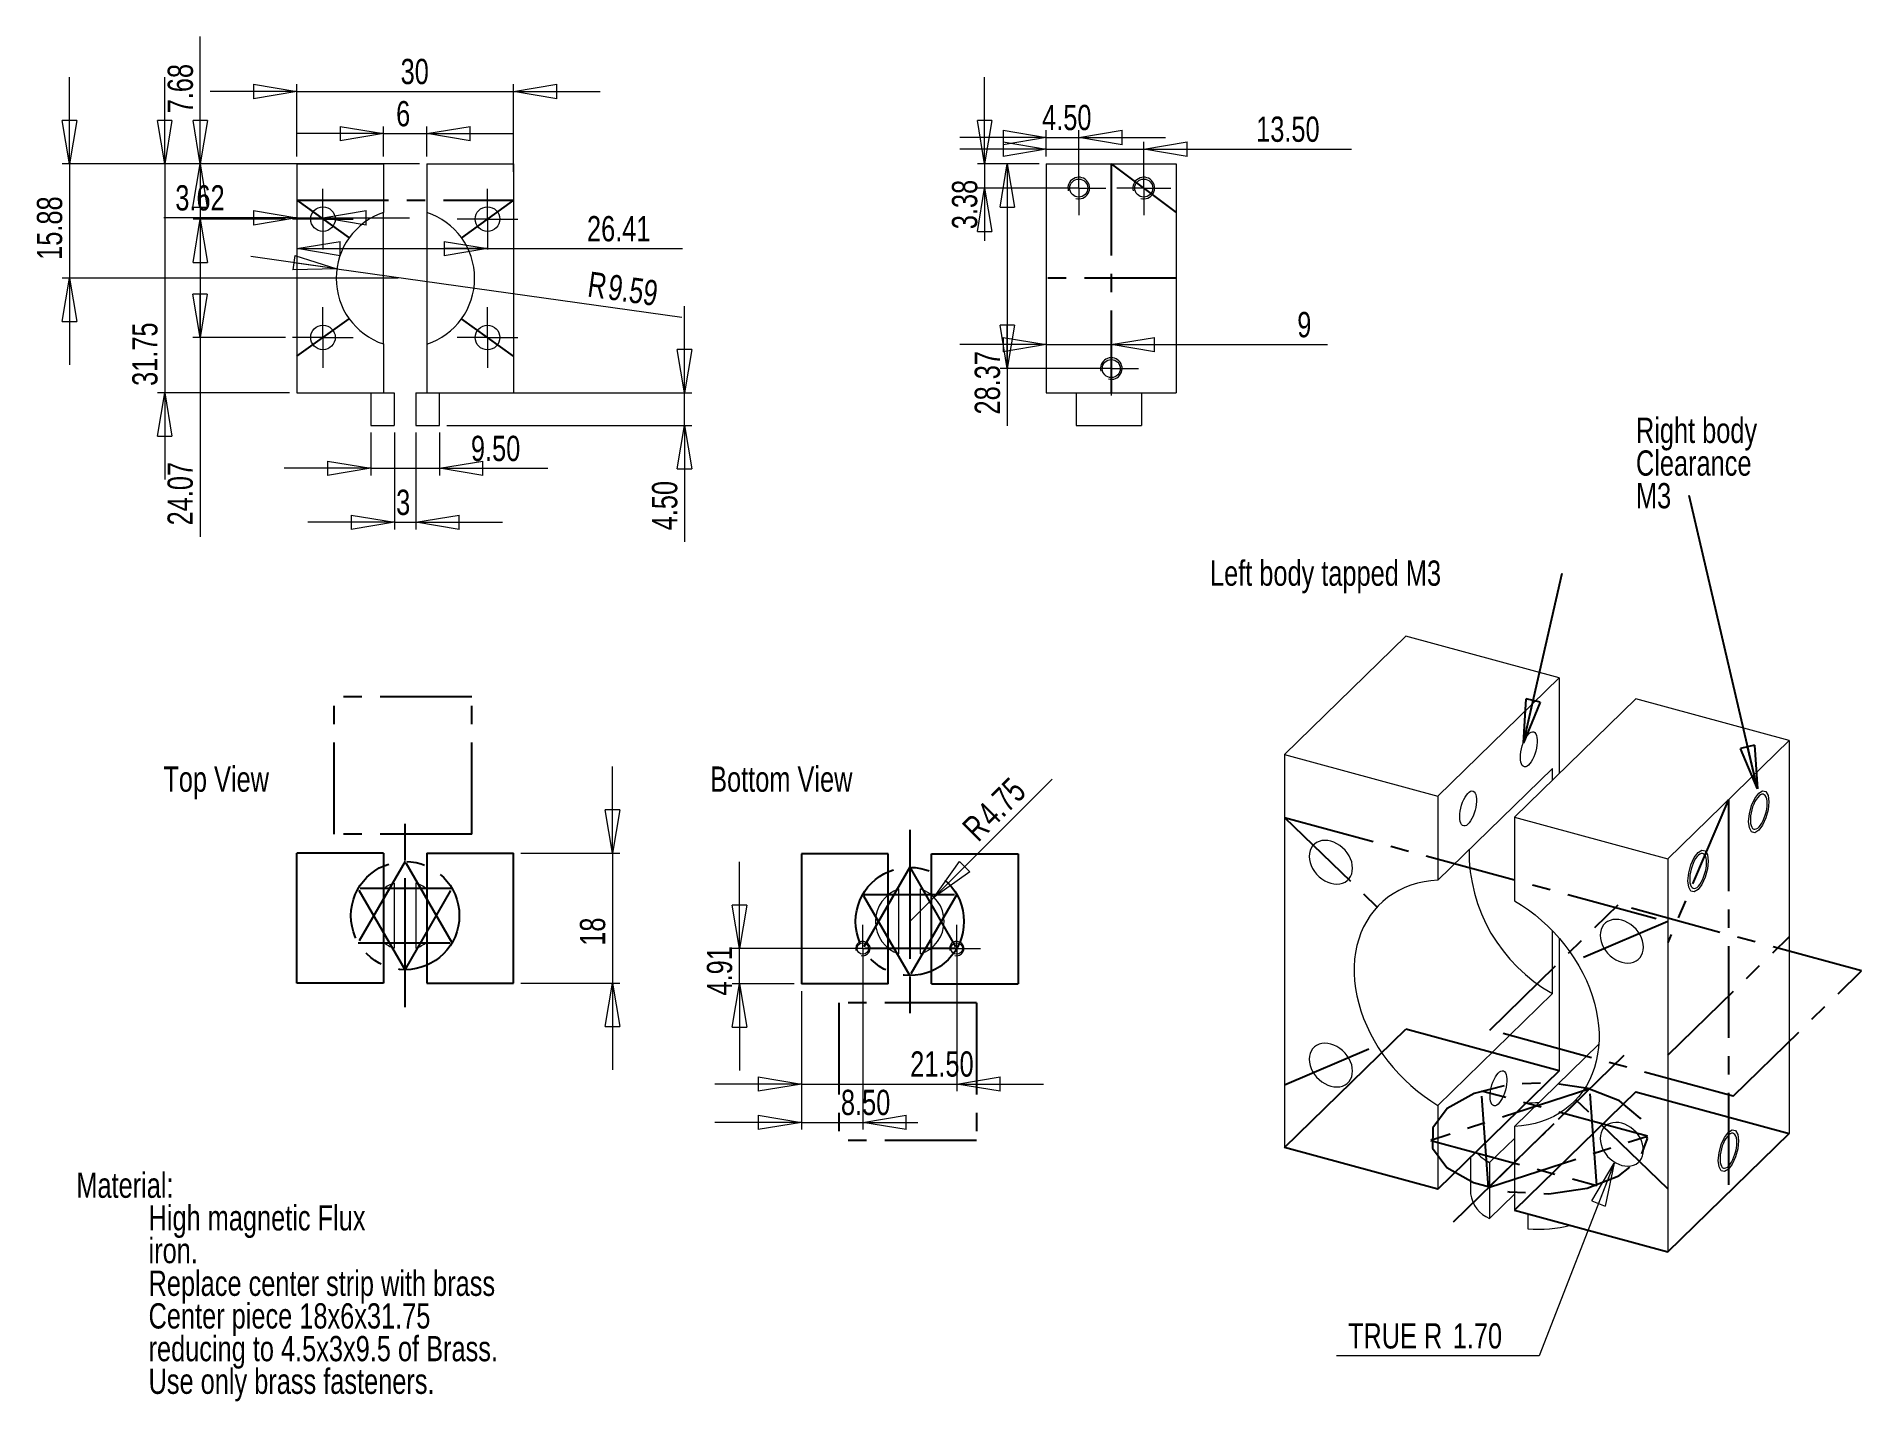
# Model space of a CAD drawing. Header units: millimetres. Extents: x 12 to 265, y 19 to 208.
import ezdxf

# ---------------------------------------------------------------- set-up
doc = ezdxf.new("R2010")
doc.units = ezdxf.units.MM
doc.linetypes.add('CENTERX2', pattern=[20.32, 12.7, -2.54, 2.54, -2.54])
doc.styles.add('SLDTEXTSTYLE0', font='TXT', dxfattribs={"width": 0.75})
doc.dimstyles.new('SLDDIMSTYLE0', dxfattribs={"dimtxt": 3.5, "dimasz": 6, "dimexe": 0, "dimexo": 0.0625, "dimgap": 0.875, "dimtad": 1, "dimtoh": 1, "dimrnd": 1e-09, "dimzin": 12, "dimdsep": 46, "dimtxsty": 'SLDTEXTSTYLE0', "dimblk1": 'CLOSED', "dimblk2": 'CLOSED', "dimsah": 1, "dimcen": 0.09, "dimadec": 0, "dimazin": 0, "dimtfac": 1, "dimtofl": 0, "dimtmove": 1, "dimatfit": 3, "dimldrblk": 'CLOSED', "dimfxl": 0, "dimtolj": 1, "dimtzin": 12, "dimarcsym": 0})
doc.dimstyles.new('SLDDIMSTYLE1', dxfattribs={"dimtxt": 3.5, "dimasz": 6, "dimexe": 0, "dimexo": 0.0625, "dimgap": 0.875, "dimtad": 1, "dimtoh": 1, "dimrnd": 1e-09, "dimzin": 12, "dimdsep": 46, "dimtxsty": 'SLDTEXTSTYLE0', "dimblk1": 'CLOSED', "dimblk2": 'CLOSED', "dimsah": 1, "dimcen": 0.09, "dimadec": 0, "dimazin": 0, "dimtfac": 1, "dimtofl": 0, "dimtmove": 0, "dimatfit": 3, "dimldrblk": 'CLOSED', "dimfxl": 0, "dimtolj": 1, "dimtzin": 12, "dimarcsym": 0})
doc.dimstyles.new('SLDDIMSTYLE2', dxfattribs={"dimtxt": 3.5, "dimasz": 6, "dimexe": 0, "dimexo": 0.0625, "dimgap": 0.875, "dimtad": 1, "dimtoh": 1, "dimrnd": 1e-09, "dimzin": 4, "dimdsep": 46, "dimtxsty": 'SLDTEXTSTYLE0', "dimblk1": 'CLOSED', "dimblk2": 'CLOSED', "dimsah": 1, "dimcen": 0.09, "dimadec": 0, "dimazin": 0, "dimtfac": 1, "dimtofl": 0, "dimtmove": 0, "dimatfit": 3, "dimldrblk": 'CLOSED', "dimfxl": 0, "dimtolj": 1, "dimtzin": 12, "dimarcsym": 0})
doc.dimstyles.new('SLDDIMSTYLE3', dxfattribs={"dimtxt": 3.5, "dimasz": 6, "dimexe": 0, "dimexo": 0.0625, "dimgap": 0.875, "dimtad": 1, "dimtoh": 1, "dimrnd": 1e-09, "dimzin": 12, "dimdsep": 46, "dimtxsty": 'SLDTEXTSTYLE0', "dimblk1": 'CLOSED', "dimblk2": 'CLOSED', "dimsah": 1, "dimcen": 0.09, "dimadec": 0, "dimazin": 0, "dimtfac": 1, "dimtofl": 0, "dimtmove": 0, "dimatfit": 3, "dimldrblk": 'CLOSED', "dimfxl": 0, "dimtolj": 1, "dimtzin": 12, "dimarcsym": 0})
doc.dimstyles.new('SLDDIMSTYLE4', dxfattribs={"dimtxt": 3.5, "dimasz": 6, "dimexe": 0, "dimexo": 0.0625, "dimgap": 0.875, "dimtad": 0, "dimtih": 1, "dimtoh": 1, "dimlfac": 0.5, "dimrnd": 1e-09, "dimzin": 4, "dimdsep": 46, "dimtxsty": 'SLDTEXTSTYLE0', "dimblk1": 'CLOSED', "dimblk2": 'CLOSED', "dimsah": 1, "dimcen": 0.09, "dimadec": 0, "dimazin": 0, "dimtfac": 1, "dimtofl": 0, "dimtmove": 0, "dimatfit": 3, "dimldrblk": 'CLOSED', "dimfxl": 0, "dimtolj": 1, "dimtzin": 12, "dimarcsym": 0})
doc.dimstyles.new('SLDDIMSTYLE5', dxfattribs={"dimtxt": 6, "dimasz": 6, "dimexe": 0, "dimexo": 0.0625, "dimgap": 1.5, "dimtad": 0, "dimtih": 1, "dimtoh": 1, "dimdec": 0, "dimrnd": 1e-09, "dimzin": 0, "dimdsep": 46, "dimtxsty": 'Standard', "dimblk1": 'CLOSED', "dimblk2": 'CLOSED', "dimsah": 1, "dimcen": 0.09, "dimadec": 0, "dimazin": 0, "dimtfac": 1, "dimtdec": 0, "dimtofl": 0, "dimtmove": 0, "dimatfit": 3, "dimldrblk": 'CLOSED', "dimfxl": 0, "dimtolj": 1, "dimtzin": 0, "dimarcsym": 0})
doc.dimstyles.new('SLDDIMSTYLE6', dxfattribs={"dimtxt": 3.5, "dimasz": 6, "dimexe": 0, "dimexo": 0.0625, "dimgap": 0.875, "dimtad": 1, "dimtoh": 1, "dimrnd": 1e-09, "dimzin": 12, "dimdsep": 46, "dimtxsty": 'SLDTEXTSTYLE0', "dimblk1": 'CLOSED', "dimblk2": 'CLOSED', "dimsah": 1, "dimcen": 0.09, "dimadec": 0, "dimazin": 0, "dimtfac": 1, "dimtofl": 0, "dimtmove": 0, "dimatfit": 3, "dimldrblk": 'CLOSED', "dimfxl": 0, "dimtolj": 1, "dimtzin": 12, "dimarcsym": 0})

msp = doc.modelspace()

# ---------------------------------------------------------------- texts
at = {"color": 7, "linetype": 'Continuous', "lineweight": 0, "char_height": 3.5, "attachment_point": 1, "style": 'SLDTEXTSTYLE0'}
for s, insert in [('Top View', (29.38, 107.36)), ('Bottom View', (105.105, 107.36))]:
    msp.add_mtext(s, dxfattribs=dict(at, insert=insert))

# ---------------------------------------------------------------- blocks, each defined once
blk = doc.blocks.new('SW_NOTE_0')
at = {"color": 0, "linetype": 'Continuous', "lineweight": 0, "char_height": 3.5, "attachment_point": 1, "style": 'SLDTEXTSTYLE0'}
for s, insert in [('Material:', (0, 4.51)), ('High magnetic Flux', (10, -0.01)), ('iron.', (10, -4.54)), ('Replace center strip with brass', (10, -9.07)), ('Center piece 18x6x31.75', (10, -13.59)), ('reducing to 4.5x3x9.5 of Brass.', (10, -18.12)), ('Use only brass fasteners.', (10, -22.64))]:
    blk.add_mtext(s, dxfattribs=dict(at, insert=insert))
blk = doc.blocks.new('_CLOSED')
at = {"color": 0, "linetype": 'ByBlock', "lineweight": -2}
for p, q in [((-1, 0.166667), (0, 0)), ((-1, 0.166667), (-1, -0.166667)), ((0, 0), (-1, -0.166667)), ((0, 0), (-1, 0))]:
    blk.add_line(p, q, dxfattribs=at)
blk = doc.blocks.new('*D3')
at = {"color": 7, "linetype": 'Continuous', "lineweight": 0}
for q in [(41.52, 177.97), (101.2, 169.59)]:
    blk.add_line((53.4, 176.3), q, dxfattribs=at)
at = {"color": 7, "linetype": 'Continuous', "lineweight": 0, "xscale": 6, "yscale": 6, "rotation": 352.0123525034796}
blk.add_blockref('_CLOSED', (53.4, 176.3, -0.24), dxfattribs=at)
at = {"color": 7, "linetype": 'Continuous', "lineweight": 0, "char_height": 3.5, "attachment_point": 1, "rotation": 352.0253, "style": 'SLDTEXTSTYLE0'}
for s, insert in [('R', (88.48, 175.93)), ('9.59', (91.29, 175.54))]:
    blk.add_mtext(s, dxfattribs=dict(at, insert=insert))
blk = doc.blocks.new('*D4')
at = {"color": 7, "linetype": 'Continuous', "lineweight": 0}
for p, q in [((29.58, 190.84), (29.58, 202.84)), ((46.87, 190.84), (28.58, 190.84)), ((29.58, 190.84), (29.58, 159.09)), ((46.87, 159.09), (28.58, 159.09)), ((29.58, 159.09), (29.58, 147.09))]:
    blk.add_line(p, q, dxfattribs=at)
at = {"color": 7, "linetype": 'Continuous', "lineweight": 0, "xscale": 6, "yscale": 6}
for p, rotation in [((29.58, 190.84, -0.24), 270.0000000000004), ((29.58, 159.09, -0.24), 90.0000000000004)]:
    blk.add_blockref('_CLOSED', p, dxfattribs=dict(at, rotation=rotation))
at = {"color": 7, "linetype": 'Continuous', "lineweight": 0, "insert": (25.07, 160.07), "char_height": 3.5, "attachment_point": 1, "rotation": 90, "style": 'SLDTEXTSTYLE0'}
blk.add_mtext('31.75', dxfattribs=at)
blk = doc.blocks.new('*D5')
at = {"color": 7, "linetype": 'Continuous', "lineweight": 0}
for p, q in [((47.87, 200.84), (35.87, 200.84)), ((47.87, 191.84), (47.87, 201.84)), ((47.87, 200.84), (77.87, 200.84)), ((77.87, 189.72), (77.87, 201.84)), ((77.87, 200.84), (89.86, 200.84))]:
    blk.add_line(p, q, dxfattribs=at)
at = {"color": 7, "linetype": 'Continuous', "lineweight": 0, "xscale": 6, "yscale": 6}
for p, rotation in [((47.87, 200.84, -0.24), 360.0000000000004), ((77.87, 200.84, -0.24), 180.0000000000004)]:
    blk.add_blockref('_CLOSED', p, dxfattribs=dict(at, rotation=rotation))
at = {"color": 7, "linetype": 'Continuous', "lineweight": 0, "insert": (62.24, 205.36), "char_height": 3.5, "attachment_point": 1, "style": 'SLDTEXTSTYLE0'}
blk.add_mtext('30', dxfattribs=at)
blk = doc.blocks.new('*D6')
at = {"color": 7, "linetype": 'Continuous', "lineweight": 0}
for p, q in [((59.87, 195.01), (47.87, 195.01)), ((59.87, 191.84), (59.87, 196.01)), ((59.87, 195.01), (65.87, 195.01)), ((65.87, 191.84), (65.87, 196.01)), ((65.87, 195.01), (77.87, 195.01))]:
    blk.add_line(p, q, dxfattribs=at)
at = {"color": 7, "linetype": 'Continuous', "lineweight": 0, "xscale": 6, "yscale": 6}
for p, rotation in [((59.87, 195.01, -0.24), 360.0000000000004), ((65.87, 195.01, -0.24), 180.0000000000004)]:
    blk.add_blockref('_CLOSED', p, dxfattribs=dict(at, rotation=rotation))
at = {"color": 7, "linetype": 'Continuous', "lineweight": 0, "insert": (61.62, 199.52), "char_height": 3.5, "attachment_point": 1, "style": 'SLDTEXTSTYLE0'}
blk.add_mtext('6', dxfattribs=at)
blk = doc.blocks.new('*D7')
at = {"color": 7, "linetype": 'Continuous', "lineweight": 0}
for p, q in [((61.37, 153.59), (61.37, 140.18)), ((64.37, 153.59), (64.37, 140.18)), ((61.37, 141.18), (49.37, 141.18)), ((61.37, 141.18), (64.37, 141.18)), ((64.37, 141.18), (76.37, 141.18))]:
    blk.add_line(p, q, dxfattribs=at)
at = {"color": 7, "linetype": 'Continuous', "lineweight": 0, "xscale": 6, "yscale": 6}
for p, rotation in [((61.37, 141.18, -0.24), 360.0000000000004), ((64.37, 141.18, -0.24), 180.0000000000004)]:
    blk.add_blockref('_CLOSED', p, dxfattribs=dict(at, rotation=rotation))
at = {"color": 7, "linetype": 'Continuous', "lineweight": 0, "insert": (61.62, 145.69), "char_height": 3.5, "attachment_point": 1, "style": 'SLDTEXTSTYLE0'}
blk.add_mtext('3', dxfattribs=at)
blk = doc.blocks.new('*D8')
at = {"color": 7, "linetype": 'Continuous', "lineweight": 0}
for p, q in [((58.12, 153.59), (58.12, 147.65)), ((67.62, 153.59), (67.62, 147.65)), ((58.12, 148.65), (46.12, 148.65)), ((58.12, 148.65), (67.62, 148.65)), ((67.62, 148.65), (82.62, 148.65))]:
    blk.add_line(p, q, dxfattribs=at)
at = {"color": 7, "linetype": 'Continuous', "lineweight": 0, "xscale": 6, "yscale": 6}
blk.add_blockref('_CLOSED', (58.12, 148.65, -0.24), dxfattribs=at)
at = {"color": 7, "linetype": 'Continuous', "lineweight": 0, "xscale": 6, "yscale": 6, "rotation": 180.0000000000004}
blk.add_blockref('_CLOSED', (67.62, 148.65, -0.24), dxfattribs=at)
at = {"color": 7, "linetype": 'Continuous', "lineweight": 0, "insert": (71.98, 153.16), "char_height": 3.5, "attachment_point": 1, "style": 'SLDTEXTSTYLE0'}
blk.add_mtext('9.50', dxfattribs=at)
blk = doc.blocks.new('*D9')
at = {"color": 7, "linetype": 'Continuous', "lineweight": 0}
for p, q in [((47.87, 183.35), (29.45, 183.35)), ((47.87, 183.35), (51.49, 183.35)), ((51.49, 183.35), (63.49, 183.35))]:
    blk.add_line(p, q, dxfattribs=at)
at = {"color": 7, "linetype": 'Continuous', "lineweight": 0, "xscale": 6, "yscale": 6}
for p, rotation in [((47.87, 183.35, -0.24), 360.0000000000004), ((51.49, 183.35, -0.24), 180.0000000000004)]:
    blk.add_blockref('_CLOSED', p, dxfattribs=dict(at, rotation=rotation))
at = {"color": 7, "linetype": 'Continuous', "lineweight": 0, "insert": (31.04, 187.86), "char_height": 3.5, "attachment_point": 1, "style": 'SLDTEXTSTYLE0'}
blk.add_mtext('3.62', dxfattribs=at)
blk = doc.blocks.new('*D10')
at = {"color": 7, "linetype": 'Continuous', "lineweight": 0}
for p, q in [((47.87, 179.08), (74.27, 179.08)), ((74.27, 179.08), (101.27, 179.08))]:
    blk.add_line(p, q, dxfattribs=at)
at = {"color": 7, "linetype": 'Continuous', "lineweight": 0, "xscale": 6, "yscale": 6}
for p, rotation in [((47.87, 179.08, -0.24), 180.0000000000004), ((74.27, 179.08, -0.24), 360.0000000000004)]:
    blk.add_blockref('_CLOSED', p, dxfattribs=dict(at, rotation=rotation))
at = {"color": 7, "linetype": 'Continuous', "lineweight": 0, "insert": (88.05, 183.59), "char_height": 3.5, "attachment_point": 1, "style": 'SLDTEXTSTYLE0'}
blk.add_mtext('26.41', dxfattribs=at)
blk = doc.blocks.new('*D11')
at = {"color": 7, "linetype": 'Continuous', "lineweight": 0}
for p, q in [((16.38, 190.84), (16.38, 202.84)), ((64.87, 190.84), (15.38, 190.84)), ((16.38, 190.84), (16.38, 174.97)), ((61.9, 174.97), (15.38, 174.97)), ((16.38, 174.97), (16.38, 162.97))]:
    blk.add_line(p, q, dxfattribs=at)
at = {"color": 7, "linetype": 'Continuous', "lineweight": 0, "xscale": 6, "yscale": 6}
for p, rotation in [((16.38, 190.84, -0.24), 270.0000000000004), ((16.38, 174.97, -0.24), 90.0000000000004)]:
    blk.add_blockref('_CLOSED', p, dxfattribs=dict(at, rotation=rotation))
at = {"color": 7, "linetype": 'Continuous', "lineweight": 0, "insert": (11.87, 177.53), "char_height": 3.5, "attachment_point": 1, "rotation": 90, "style": 'SLDTEXTSTYLE0'}
blk.add_mtext('15.88', dxfattribs=at)
blk = doc.blocks.new('*D12')
at = {"color": 7, "linetype": 'Continuous', "lineweight": 0}
for p, q in [((34.49, 190.84), (34.49, 208.46)), ((46.87, 190.84), (33.49, 190.84)), ((34.49, 190.84), (34.49, 183.16)), ((46.29, 183.16), (33.49, 183.16)), ((34.49, 183.16), (34.49, 171.16))]:
    blk.add_line(p, q, dxfattribs=at)
at = {"color": 7, "linetype": 'Continuous', "lineweight": 0, "xscale": 6, "yscale": 6}
for p, rotation in [((34.49, 190.84, -0.24), 270.0000000000004), ((34.49, 183.16, -0.24), 90.0000000000004)]:
    blk.add_blockref('_CLOSED', p, dxfattribs=dict(at, rotation=rotation))
at = {"color": 7, "linetype": 'Continuous', "lineweight": 0, "insert": (29.98, 197.82), "char_height": 3.5, "attachment_point": 1, "rotation": 90, "style": 'SLDTEXTSTYLE0'}
blk.add_mtext('7.68', dxfattribs=at)
blk = doc.blocks.new('*D13')
at = {"color": 7, "linetype": 'Continuous', "lineweight": 0}
for p, q in [((46.87, 190.84), (33.47, 190.84)), ((34.47, 190.84), (34.47, 166.78)), ((46.29, 166.78), (33.47, 166.78)), ((34.47, 166.78), (34.47, 139.16))]:
    blk.add_line(p, q, dxfattribs=at)
at = {"color": 7, "linetype": 'Continuous', "lineweight": 0, "xscale": 6, "yscale": 6}
for p, rotation in [((34.47, 190.84, -0.24), 90.0000000000004), ((34.47, 166.78, -0.24), 270.0000000000004)]:
    blk.add_blockref('_CLOSED', p, dxfattribs=dict(at, rotation=rotation))
at = {"color": 7, "linetype": 'Continuous', "lineweight": 0, "insert": (29.96, 140.75), "char_height": 3.5, "attachment_point": 1, "rotation": 90, "style": 'SLDTEXTSTYLE0'}
blk.add_mtext('24.07', dxfattribs=at)
blk = doc.blocks.new('*D14')
at = {"color": 7, "linetype": 'Continuous', "lineweight": 0}
for p, q in [((101.56, 159.09), (101.56, 171.09)), ((68.62, 159.09), (102.56, 159.09)), ((101.56, 154.59), (101.56, 159.09)), ((68.62, 154.59), (102.56, 154.59)), ((101.56, 154.59), (101.56, 138.48))]:
    blk.add_line(p, q, dxfattribs=at)
at = {"color": 7, "linetype": 'Continuous', "lineweight": 0, "xscale": 6, "yscale": 6}
for p, rotation in [((101.56, 159.09, -0.24), 270.0000000000004), ((101.56, 154.59, -0.24), 90.0000000000004)]:
    blk.add_blockref('_CLOSED', p, dxfattribs=dict(at, rotation=rotation))
at = {"color": 7, "linetype": 'Continuous', "lineweight": 0, "insert": (97.05, 140.07), "char_height": 3.5, "attachment_point": 1, "rotation": 90, "style": 'SLDTEXTSTYLE0'}
blk.add_mtext('4.50', dxfattribs=at)
blk = doc.blocks.new('SW_CENTERMARKSYMBOL_0')
at = {"color": 0, "linetype": 'Continuous', "lineweight": 0}
for p, q in [((0, 2.5), (0, 4.2)), ((-2.5, 0), (-4.2, 0)), ((0, 0), (-2.5, 0)), ((0, 0), (0, 2.5)), ((0, 0), (0, -2.5)), ((0, 0), (2.5, 0)), ((2.5, 0), (4.2, 0)), ((0, -2.5), (0, -4.2))]:
    blk.add_line(p, q, dxfattribs=at)
blk = doc.blocks.new('SW_CENTERMARKSYMBOL_1')
at = {"color": 0, "linetype": 'Continuous', "lineweight": 0}
for p, q in [((0, 2.5), (0, 4.2)), ((-2.5, 0), (-4.2, 0)), ((0, 0), (-2.5, 0)), ((0, 0), (0, 2.5)), ((0, 0), (0, -2.5)), ((0, 0), (2.5, 0)), ((2.5, 0), (4.2, 0)), ((0, -2.5), (0, -4.2))]:
    blk.add_line(p, q, dxfattribs=at)
blk = doc.blocks.new('SW_CENTERMARKSYMBOL_2')
at = {"color": 0, "linetype": 'Continuous', "lineweight": 0}
for p, q in [((0, 2.5), (0, 4.2)), ((-2.5, 0), (-4.2, 0)), ((0, 0), (-2.5, 0)), ((0, 0), (0, 2.5)), ((0, 0), (0, -2.5)), ((0, 0), (2.5, 0)), ((2.5, 0), (4.2, 0)), ((0, -2.5), (0, -4.2))]:
    blk.add_line(p, q, dxfattribs=at)
blk = doc.blocks.new('SW_CENTERMARKSYMBOL_3')
at = {"color": 0, "linetype": 'Continuous', "lineweight": 0}
for p, q in [((0, 2.5), (0, 4.2)), ((-2.5, 0), (-4.2, 0)), ((0, 0), (-2.5, 0)), ((0, 0), (0, 2.5)), ((0, 0), (0, -2.5)), ((0, 0), (2.5, 0)), ((2.5, 0), (4.2, 0)), ((0, -2.5), (0, -4.2))]:
    blk.add_line(p, q, dxfattribs=at)
blk = doc.blocks.new('*D19')
at = {"color": 7, "linetype": 'Continuous', "lineweight": 0}
for p, q in [((91.58, 95.36), (91.58, 107.36)), ((78.87, 95.36), (92.58, 95.36)), ((91.58, 95.36), (91.58, 77.36)), ((78.87, 77.36), (92.58, 77.36)), ((91.58, 77.36), (91.58, 65.36))]:
    blk.add_line(p, q, dxfattribs=at)
at = {"color": 7, "linetype": 'Continuous', "lineweight": 0, "xscale": 6, "yscale": 6}
for p, rotation in [((91.58, 95.36, -18.02), 270.0000000000004), ((91.58, 77.36, -18.02), 90.0000000000004)]:
    blk.add_blockref('_CLOSED', p, dxfattribs=dict(at, rotation=rotation))
at = {"color": 7, "linetype": 'Continuous', "lineweight": 0, "insert": (87.07, 82.53), "char_height": 3.5, "attachment_point": 1, "rotation": 90, "style": 'SLDTEXTSTYLE0'}
blk.add_mtext('18', dxfattribs=at)
blk = doc.blocks.new('*D20')
at = {"color": 7, "linetype": 'Continuous', "lineweight": 0}
for p, q in [((143.11, 190.84), (143.11, 202.84)), ((150.66, 190.84), (142.11, 190.84)), ((143.11, 190.84), (143.11, 187.47)), ((155.15, 187.47), (142.11, 187.47)), ((143.11, 187.47), (143.11, 180.18))]:
    blk.add_line(p, q, dxfattribs=at)
at = {"color": 7, "linetype": 'Continuous', "lineweight": 0, "xscale": 6, "yscale": 6}
for p, rotation in [((143.11, 190.84, 0.1), 270.0000000000004), ((143.11, 187.47, 0.1), 90.0000000000004)]:
    blk.add_blockref('_CLOSED', p, dxfattribs=dict(at, rotation=rotation))
at = {"color": 7, "linetype": 'Continuous', "lineweight": 0, "insert": (138.59, 181.77), "char_height": 3.5, "attachment_point": 1, "rotation": 90, "style": 'SLDTEXTSTYLE0'}
blk.add_mtext('3.38', dxfattribs=at)
blk = doc.blocks.new('*D21')
at = {"color": 7, "linetype": 'Continuous', "lineweight": 0}
for p, q in [((150.66, 190.84), (145.25, 190.84)), ((146.25, 190.84), (146.25, 162.47)), ((159.65, 162.47), (145.25, 162.47)), ((146.25, 162.47), (146.25, 154.52))]:
    blk.add_line(p, q, dxfattribs=at)
at = {"color": 7, "linetype": 'Continuous', "lineweight": 0, "xscale": 6, "yscale": 6}
for p, rotation in [((146.25, 190.84, 0.1), 90.0000000000004), ((146.25, 162.47, 0.1), 270.0000000000004)]:
    blk.add_blockref('_CLOSED', p, dxfattribs=dict(at, rotation=rotation))
at = {"color": 7, "linetype": 'Continuous', "lineweight": 0, "insert": (141.74, 156.11), "char_height": 3.5, "attachment_point": 1, "rotation": 90, "style": 'SLDTEXTSTYLE0'}
blk.add_mtext('28.37', dxfattribs=at)
blk = doc.blocks.new('*D22')
at = {"color": 7, "linetype": 'Continuous', "lineweight": 0}
for p, q in [((151.66, 191.84), (151.66, 195.47)), ((156.15, 188.47), (156.15, 195.47)), ((151.66, 194.47), (139.66, 194.47)), ((151.66, 194.47), (156.15, 194.47)), ((156.15, 194.47), (168.15, 194.47))]:
    blk.add_line(p, q, dxfattribs=at)
at = {"color": 7, "linetype": 'Continuous', "lineweight": 0, "xscale": 6, "yscale": 6}
blk.add_blockref('_CLOSED', (151.66, 194.47, 0.1), dxfattribs=at)
at = {"color": 7, "linetype": 'Continuous', "lineweight": 0, "xscale": 6, "yscale": 6, "rotation": 180.0000000000004}
blk.add_blockref('_CLOSED', (156.15, 194.47, 0.1), dxfattribs=at)
at = {"color": 7, "linetype": 'Continuous', "lineweight": 0, "insert": (151.08, 198.99), "char_height": 3.5, "attachment_point": 1, "style": 'SLDTEXTSTYLE0'}
blk.add_mtext('4.50', dxfattribs=at)
blk = doc.blocks.new('*D23')
at = {"color": 7, "linetype": 'Continuous', "lineweight": 0}
for p, q in [((151.66, 192.86), (139.66, 192.86)), ((151.66, 191.84), (151.66, 193.86)), ((151.66, 192.86), (165.15, 192.86)), ((165.15, 188.47), (165.15, 193.86)), ((165.15, 192.86), (193.94, 192.86))]:
    blk.add_line(p, q, dxfattribs=at)
at = {"color": 7, "linetype": 'Continuous', "lineweight": 0, "xscale": 6, "yscale": 6}
blk.add_blockref('_CLOSED', (151.66, 192.86, 0.1), dxfattribs=at)
at = {"color": 7, "linetype": 'Continuous', "lineweight": 0, "xscale": 6, "yscale": 6, "rotation": 180.0000000000004}
blk.add_blockref('_CLOSED', (165.15, 192.86, 0.1), dxfattribs=at)
at = {"color": 7, "linetype": 'Continuous', "lineweight": 0, "insert": (180.72, 197.37), "char_height": 3.5, "attachment_point": 1, "style": 'SLDTEXTSTYLE0'}
blk.add_mtext('13.50', dxfattribs=at)
blk = doc.blocks.new('*D24')
at = {"color": 7, "linetype": 'Continuous', "lineweight": 0}
for p, q in [((151.66, 165.79), (139.66, 165.79)), ((151.66, 165.79), (160.65, 165.79)), ((160.65, 163.47), (160.65, 166.79)), ((160.65, 165.79), (190.58, 165.79))]:
    blk.add_line(p, q, dxfattribs=at)
at = {"color": 7, "linetype": 'Continuous', "lineweight": 0, "xscale": 6, "yscale": 6}
blk.add_blockref('_CLOSED', (151.66, 165.79, 0.1), dxfattribs=at)
at = {"color": 7, "linetype": 'Continuous', "lineweight": 0, "xscale": 6, "yscale": 6, "rotation": 180.0000000000004}
blk.add_blockref('_CLOSED', (160.65, 165.79, 0.1), dxfattribs=at)
at = {"color": 7, "linetype": 'Continuous', "lineweight": 0, "insert": (186.41, 170.3), "char_height": 3.5, "attachment_point": 1, "style": 'SLDTEXTSTYLE0'}
blk.add_mtext('9', dxfattribs=at)
blk = doc.blocks.new('SW_CENTERMARKSYMBOL_4')
at = {"color": 0, "linetype": 'Continuous', "lineweight": 0}
for p, q in [((0, 2.5), (0, 3.75)), ((-2.5, 0), (-3.75, 0)), ((0, 0), (-2.5, 0)), ((0, 0), (0, 2.5)), ((0, 0), (0, -2.5)), ((0, 0), (2.5, 0)), ((2.5, 0), (3.75, 0)), ((0, -2.5), (0, -3.75))]:
    blk.add_line(p, q, dxfattribs=at)
blk = doc.blocks.new('SW_CENTERMARKSYMBOL_5')
at = {"color": 0, "linetype": 'Continuous', "lineweight": 0}
for p, q in [((0, 2.5), (0, 3.75)), ((-2.5, 0), (-3.75, 0)), ((0, 0), (-2.5, 0)), ((0, 0), (0, 2.5)), ((0, 0), (0, -2.5)), ((0, 0), (2.5, 0)), ((2.5, 0), (3.75, 0)), ((0, -2.5), (0, -3.75))]:
    blk.add_line(p, q, dxfattribs=at)
blk = doc.blocks.new('SW_CENTERMARKSYMBOL_6')
at = {"color": 0, "linetype": 'Continuous', "lineweight": 0}
for p, q in [((0, 2.5), (0, 3.75)), ((-2.5, 0), (-3.75, 0)), ((0, 0), (-2.5, 0)), ((0, 0), (0, 2.5)), ((0, 0), (0, -2.5)), ((0, 0), (2.5, 0)), ((2.5, 0), (3.75, 0)), ((0, -2.5), (0, -3.75))]:
    blk.add_line(p, q, dxfattribs=at)
blk = doc.blocks.new('*D28')
at = {"color": 7, "linetype": 'Continuous', "lineweight": 0}
for p, q in [((230.29, 52.44), (219.93, 25.74)), ((219.93, 25.74), (191.85, 25.74))]:
    blk.add_line(p, q, dxfattribs=at)
at = {"color": 7, "linetype": 'Continuous', "lineweight": 0, "xscale": 6, "yscale": 6, "rotation": 68.78882446731579}
blk.add_blockref('_CLOSED', (230.29, 52.44, 14.69), dxfattribs=at)
at = {"color": 7, "linetype": 'Continuous', "lineweight": 0, "char_height": 3.5, "attachment_point": 1, "style": 'SLDTEXTSTYLE0'}
for s, insert in [('TRUE R', (193.43, 30.25)), ('1.70', (207.94, 30.25))]:
    blk.add_mtext(s, dxfattribs=dict(at, insert=insert))
blk = doc.blocks.new('SW_NOTE_1')
at = {"color": 0, "linetype": 'Continuous', "lineweight": 0, "char_height": 3.5, "attachment_point": 1, "style": 'SLDTEXTSTYLE0'}
for s, insert in [('Right body', (-7.37, 10.79)), ('Clearance ', (-7.37, 6.26)), ('M3', (-7.37, 1.74))]:
    blk.add_mtext(s, dxfattribs=dict(at, insert=insert))
blk = doc.blocks.new('SW_NOTE_2')
at = {"color": 0, "linetype": 'Continuous', "lineweight": 0, "insert": (-48.79, 1.74), "char_height": 3.5, "attachment_point": 1, "style": 'SLDTEXTSTYLE0'}
blk.add_mtext('Left body tapped M3', dxfattribs=at)
blk = doc.blocks.new('*D31')
at = {"color": 7, "linetype": 'Continuous', "lineweight": 0}
for q in [(152.46, 105.61), (132.75, 85.9)]:
    blk.add_line((136.11, 89.25), q, dxfattribs=at)
at = {"color": 7, "linetype": 'Continuous', "lineweight": 0, "xscale": 6, "yscale": 6, "rotation": 225.0000000000007}
blk.add_blockref('_CLOSED', (136.11, 89.25, 18.23), dxfattribs=at)
at = {"color": 7, "linetype": 'Continuous', "lineweight": 0, "char_height": 3.5, "attachment_point": 1, "rotation": 45, "style": 'SLDTEXTSTYLE0'}
for s, insert in [('4.75', (141.77, 101.26)), ('R', (139.76, 99.25))]:
    blk.add_mtext(s, dxfattribs=dict(at, insert=insert))
blk = doc.blocks.new('*D32')
at = {"color": 7, "linetype": 'Continuous', "lineweight": 0}
for p, q in [((126.26, 81.15), (126.26, 57.07)), ((117.75, 76.24), (117.75, 57.07)), ((117.75, 58.07), (105.75, 58.07)), ((117.75, 58.07), (126.26, 58.07)), ((126.26, 58.07), (133.85, 58.07))]:
    blk.add_line(p, q, dxfattribs=at)
at = {"color": 7, "linetype": 'Continuous', "lineweight": 0, "xscale": 6, "yscale": 6}
blk.add_blockref('_CLOSED', (117.75, 58.07, 18.23), dxfattribs=at)
at = {"color": 7, "linetype": 'Continuous', "lineweight": 0, "xscale": 6, "yscale": 6, "rotation": 180.0000000000004}
blk.add_blockref('_CLOSED', (126.26, 58.07, 18.23), dxfattribs=at)
at = {"color": 7, "linetype": 'Continuous', "lineweight": 0, "insert": (123.22, 62.58), "char_height": 3.5, "attachment_point": 1, "style": 'SLDTEXTSTYLE0'}
blk.add_mtext('8.50', dxfattribs=at)
blk = doc.blocks.new('*D33')
at = {"color": 7, "linetype": 'Continuous', "lineweight": 0}
for p, q in [((139.25, 81.15), (139.25, 62.38)), ((117.75, 76.24), (117.75, 62.38)), ((117.75, 63.38), (105.75, 63.38)), ((117.75, 63.38), (139.25, 63.38)), ((139.25, 63.38), (151.25, 63.38))]:
    blk.add_line(p, q, dxfattribs=at)
at = {"color": 7, "linetype": 'Continuous', "lineweight": 0, "xscale": 6, "yscale": 6}
blk.add_blockref('_CLOSED', (117.75, 63.38, 18.23), dxfattribs=at)
at = {"color": 7, "linetype": 'Continuous', "lineweight": 0, "xscale": 6, "yscale": 6, "rotation": 180.0000000000004}
blk.add_blockref('_CLOSED', (139.25, 63.38, 18.23), dxfattribs=at)
at = {"color": 7, "linetype": 'Continuous', "lineweight": 0, "insert": (132.81, 67.9), "char_height": 3.5, "attachment_point": 1, "style": 'SLDTEXTSTYLE0'}
blk.add_mtext('21.50', dxfattribs=at)
blk = doc.blocks.new('*D34')
at = {"color": 7, "linetype": 'Continuous', "lineweight": 0}
for p, q in [((109.17, 82.15), (109.17, 94.15)), ((125.26, 82.15), (108.17, 82.15)), ((109.17, 77.24), (109.17, 82.15)), ((116.75, 77.24), (108.17, 77.24)), ((109.17, 77.24), (109.17, 65.24))]:
    blk.add_line(p, q, dxfattribs=at)
at = {"color": 7, "linetype": 'Continuous', "lineweight": 0, "xscale": 6, "yscale": 6}
for p, rotation in [((109.17, 82.15, 18.23), 270.0000000000004), ((109.17, 77.24, 18.23), 90.0000000000004)]:
    blk.add_blockref('_CLOSED', p, dxfattribs=dict(at, rotation=rotation))
at = {"color": 7, "linetype": 'Continuous', "lineweight": 0, "insert": (104.65, 75.64), "char_height": 3.5, "attachment_point": 1, "rotation": 90, "style": 'SLDTEXTSTYLE0'}
blk.add_mtext('4.91', dxfattribs=at)
blk = doc.blocks.new('SW_CENTERMARKSYMBOL_7')
at = {"color": 0, "linetype": 'Continuous', "lineweight": 0}
for p, q in [((0, 2.5), (0, 3.3)), ((-2.5, 0), (-3.3, 0)), ((0, 0), (-2.5, 0)), ((0, 0), (0, 2.5)), ((0, 0), (0, -2.5)), ((0, 0), (2.5, 0)), ((2.5, 0), (3.3, 0)), ((0, -2.5), (0, -3.3))]:
    blk.add_line(p, q, dxfattribs=at)
blk = doc.blocks.new('SW_CENTERMARKSYMBOL_8')
at = {"color": 0, "linetype": 'Continuous', "lineweight": 0}
for p, q in [((0, 2.5), (0, 3.3)), ((-2.5, 0), (-3.3, 0)), ((0, 0), (-2.5, 0)), ((0, 0), (0, 2.5)), ((0, 0), (0, -2.5)), ((0, 0), (2.5, 0)), ((2.5, 0), (3.3, 0)), ((0, -2.5), (0, -3.3))]:
    blk.add_line(p, q, dxfattribs=at)

# ---------------------------------------------------------------- dimensions: what is measured, and where the dimension line sits
at = {"color": 7, "linetype": 'Continuous', "lineweight": 0}
for base, p1, p2, dimstyle, picture, middle in [((34.493, 183.165), (47.865, 190.845), (47.288, 183.165), 'SLDDIMSTYLE1', '*D12', (34.493, 202.345)), ((16.379861647, 174.97), (65.865, 190.845), (62.898766691, 174.97), 'SLDDIMSTYLE1', '*D11', (16.379861647, 183.350815413)), ((29.579, 159.095), (47.865, 190.845), (47.865, 159.095), 'SLDDIMSTYLE1', '*D4', (29.579, 165.892)), ((143.105, 187.467), (151.655, 190.845), (156.155, 187.467), 'SLDDIMSTYLE1', '*D20', (143.105, 186.292)), ((34.475, 166.775), (47.865, 190.845), (47.288, 166.775), 'SLDDIMSTYLE3', '*D13', (34.475, 146.57)), ((146.252, 162.473), (151.655, 190.845), (160.655, 162.473), 'SLDDIMSTYLE3', '*D21', (146.252, 161.925)), ((101.558, 159.095), (67.615, 154.595), (67.615, 159.095), 'SLDDIMSTYLE2', '*D14', (101.558, 144.595)), ((91.578, 77.36), (77.865, 95.36), (77.865, 77.36), 'SLDDIMSTYLE1', '*D19', (91.578, 85.116)), ((109.166, 82.146), (117.751, 77.24), (126.256, 82.146), 'SLDDIMSTYLE1', '*D34', (109.166, 80.162))]:
    dim = msp.add_linear_dim(base=base, p1=p1, p2=p2, angle=90, dimstyle=dimstyle, dxfattribs=at)
    dim.commit()
    dim.dimension.update_dxf_attribs({"geometry": picture, "text_midpoint": middle, "dimtype": 160})
for base, p1, p2, dimstyle, picture, middle in [((77.865, 200.845), (47.865, 190.845), (77.865, 188.717), 'SLDDIMSTYLE1', '*D5', (64.823, 200.845)), ((65.865, 195.007), (59.865, 190.845), (65.865, 190.845), 'SLDDIMSTYLE1', '*D6', (62.908, 195.007)), ((156.155, 194.474), (151.655, 190.845), (156.155, 187.467), 'SLDDIMSTYLE2', '*D22', (155.603, 194.474)), ((165.155, 192.856), (151.655, 190.845), (165.155, 187.467), 'SLDDIMSTYLE2', '*D23', (186.534, 192.856)), ((51.488, 183.351), (47.865, 190.845), (51.488, 187.365), 'SLDDIMSTYLE1', '*D9', (35.561, 183.351)), ((74.27001, 179.07563), (47.865, 190.845), (74.27001, 178.97317), 'SLDDIMSTYLE3', '*D10', (93.865, 179.07563)), ((160.655, 165.791), (151.655, 159.095), (160.655, 162.473), 'SLDDIMSTYLE1', '*D24', (187.703, 165.791)), ((67.615, 148.652), (58.115, 154.595), (67.615, 154.595), 'SLDDIMSTYLE2', '*D8', (76.508, 148.652)), ((64.365, 141.182), (61.365, 154.595), (64.365, 154.595), 'SLDDIMSTYLE1', '*D7', (62.908, 141.182)), ((126.2561, 58.0718), (117.7513, 77.2397), (126.2561, 82.1459), 'SLDDIMSTYLE2', '*D32', (127.74, 58.0718)), ((139.2465, 63.3847), (117.7513, 77.2397), (139.2465, 82.1459), 'SLDDIMSTYLE2', '*D33', (138.6313, 63.3847))]:
    dim = msp.add_linear_dim(base=base, p1=p1, p2=p2, dimstyle=dimstyle, dxfattribs=at)
    dim.commit()
    dim.dimension.update_dxf_attribs({"geometry": picture, "text_midpoint": middle, "dimtype": 160})
for center, mpoint, dimstyle, picture, middle in [((62.899, 174.97), (53.403, 176.3), 'SLDDIMSTYLE0', '*D3', (93.865, 170.632)), ((132.751, 85.896), (136.11, 89.255), 'SLDDIMSTYLE6', '*D31', (147.269, 100.414))]:
    dim = msp.add_radius_dim(center=center, mpoint=mpoint, dimstyle=dimstyle, dxfattribs=at)
    dim.commit()
    dim.dimension.update_dxf_attribs({"geometry": picture, "text_midpoint": middle, "dimtype": 164})
dim = msp.add_radius_dim(center=(231.264, 54.939), mpoint=(230.295, 52.443), text='TRUE <>', dimstyle='SLDDIMSTYLE4', dxfattribs=at)
dim.commit()
dim.dimension.update_dxf_attribs({"geometry": '*D28', "text_midpoint": (205.213, 28.518), "dimtype": 164})

# ---------------------------------------------------------------- linework, layer by layer
at = {"color": 7, "linetype": 'Continuous', "lineweight": 15}
for p, q in [((47.865, 190.845), (47.865, 159.095)), ((47.865, 190.845), (59.865, 190.845)), ((59.865, 190.845), (59.865, 184.066)), ((65.865, 190.845), (77.865, 190.845)), ((65.865, 190.845), (65.865, 184.088)), ((77.865, 190.845), (77.865, 159.095)), ((151.655, 190.845), (169.655, 190.845)), ((151.655, 190.845), (151.655, 159.095)), ((169.655, 190.845), (169.655, 159.095)), ((59.865, 165.874), (59.865, 184.066)), ((65.865, 184.088), (65.865, 165.852)), ((59.865, 165.874), (59.865, 159.095)), ((65.865, 165.852), (65.865, 159.095)), ((47.865, 159.095), (59.865, 159.095)), ((59.865, 159.095), (61.365, 159.095)), ((61.365, 159.095), (61.365, 154.595)), ((64.365, 159.095), (65.865, 159.095)), ((64.365, 159.095), (64.365, 154.595)), ((65.865, 159.095), (77.865, 159.095)), ((151.655, 159.095), (169.655, 159.095)), ((155.804, 159.095), (155.804, 154.595)), ((164.818, 159.095), (164.818, 154.595)), ((58.115, 154.595), (61.365, 154.595)), ((64.365, 154.595), (67.615, 154.595)), ((155.804, 154.595), (164.818, 154.595)), ((201.452, 125.4), (184.651, 109.002)), ((222.678, 119.631), (201.452, 125.4)), ((205.877, 103.233), (222.678, 119.631)), ((222.678, 119.631), (222.678, 106.388)), ((233.291, 116.747), (216.49, 100.349)), ((254.517, 110.978), (233.291, 116.747)), ((184.651, 109.002), (184.651, 54.572)), ((184.651, 109.002), (205.877, 103.233)), ((237.716, 94.58), (254.517, 110.978)), ((254.517, 110.978), (254.517, 56.548)), ((205.877, 91.611), (221.744, 107.099)), ((221.744, 105.477), (221.744, 107.099)), ((205.877, 103.233), (205.877, 91.611)), ((216.49, 100.349), (237.716, 94.58)), ((216.49, 100.349), (216.49, 88.765)), ((59.865, 95.36), (47.865, 95.36)), ((47.865, 95.36), (47.865, 77.36)), ((59.865, 77.36), (59.865, 95.36)), ((65.865, 95.36), (65.865, 77.36)), ((77.865, 95.36), (65.865, 95.36)), ((77.865, 77.36), (77.865, 95.36)), ((117.751, 77.24), (117.751, 95.24)), ((117.751, 95.24), (129.751, 95.24)), ((129.751, 95.24), (129.751, 89.579)), ((129.751, 95.24), (129.751, 89.579)), ((135.751, 95.24), (147.751, 95.24)), ((135.751, 89.579), (135.751, 95.24)), ((135.751, 89.579), (135.751, 95.24)), ((135.751, 95.24), (142.374, 95.24)), ((147.751, 95.24), (147.751, 77.24)), ((237.716, 94.58), (237.716, 40.15)), ((61.365, 91.211), (61.365, 82.197)), ((64.365, 91.211), (64.365, 82.197)), ((131.251, 81.389), (131.251, 90.403)), ((134.251, 81.389), (134.251, 90.403)), ((221.744, 75.912), (221.744, 84.613)), ((222.678, 83.592), (222.678, 65.201)), ((129.751, 82.213), (129.751, 77.24)), ((129.751, 82.213), (129.751, 78.24)), ((135.751, 77.24), (135.751, 82.213)), ((135.751, 78.24), (135.751, 82.213)), ((47.865, 77.36), (59.865, 77.36)), ((53.31, 77.36), (59.865, 77.36)), ((65.865, 77.36), (77.865, 77.36)), ((129.751, 77.24), (117.751, 77.24)), ((147.751, 77.24), (135.751, 77.24)), ((221.744, 75.912), (205.877, 60.424)), ((216.49, 57.502), (228.168, 68.9)), ((218.036, 60.67), (222.678, 65.201)), ((211.161, 53.96), (218.036, 60.67)), ((205.877, 60.424), (205.877, 48.803)), ((216.49, 55.851), (213.045, 52.488)), ((216.49, 57.502), (216.49, 45.918)), ((237.716, 40.15), (254.517, 56.548)), ((184.651, 54.572), (205.877, 48.803)), ((205.877, 48.803), (211.161, 53.96)), ((213.045, 52.488), (213.045, 44.774)), ((216.49, 48.136), (213.045, 44.774)), ((216.49, 45.918), (237.716, 40.15)), ((218.351, 45.412), (218.351, 43.332))]:
    msp.add_line(p, q, dxfattribs=at)
at = {"color": 7, "linetype": 'CENTERX2'}
for p, q in [((160.655, 190.845), (160.655, 159.095)), ((160.655, 190.845), (169.655, 184.088)), ((47.865, 185.767), (55.111, 180.563)), ((47.865, 185.767), (77.865, 185.767)), ((77.865, 185.767), (70.675, 180.58)), ((169.655, 174.97), (151.655, 174.97)), ((47.865, 164.173), (55.111, 169.377)), ((77.865, 164.173), (70.675, 169.36)), ((72.104, 117.022), (53.054, 117.022)), ((53.054, 97.972), (53.054, 117.022)), ((72.104, 97.972), (72.104, 117.022)), ((246.116, 102.779), (237.716, 82.996)), ((246.116, 102.779), (246.116, 48.349)), ((62.865, 74.004), (62.865, 99.404)), ((132.751, 98.596), (132.751, 73.196)), ((184.651, 100.296), (197.467, 87.892)), ((184.651, 100.296), (237.716, 85.874)), ((72.104, 97.972), (53.054, 97.972)), ((62.865, 94.204), (56.37, 82.954)), ((62.865, 79.204), (62.865, 94.204)), ((69.36, 82.954), (62.865, 94.204)), ((132.751, 93.396), (126.256, 82.146)), ((132.751, 93.396), (132.751, 78.396)), ((132.751, 93.396), (139.246, 82.146)), ((62.865, 79.204), (56.37, 90.454)), ((69.36, 90.454), (56.37, 90.454)), ((62.865, 79.204), (69.36, 90.454)), ((132.751, 78.396), (126.256, 89.646)), ((126.256, 89.646), (139.246, 89.646)), ((139.246, 89.646), (132.751, 78.396)), ((213.069, 70.855), (230.85, 88.21)), ((264.547, 79.052), (230.85, 88.21)), ((237.716, 85.874), (224.998, 80.438)), ((237.716, 67.365), (254.517, 83.763)), ((56.37, 82.954), (69.36, 82.954)), ((139.246, 82.146), (126.256, 82.146)), ((246.766, 61.697), (264.547, 79.052)), ((141.991, 74.627), (122.941, 74.627)), ((122.941, 74.627), (122.941, 55.577)), ((141.991, 74.627), (141.991, 55.577)), ((246.766, 61.697), (213.069, 70.855)), ((184.651, 63.278), (197.467, 68.715)), ((208.051, 44.303), (231.759, 67.443)), ((226.905, 62.706), (204.916, 55.579)), ((212.904, 49.04), (211.916, 62.412)), ((234.894, 56.167), (211.916, 62.412)), ((212.904, 49.04), (226.905, 62.706)), ((237.716, 48.856), (224.998, 61.204)), ((227.894, 49.334), (226.905, 62.706)), ((212.904, 49.04), (234.894, 56.167)), ((141.991, 55.577), (122.941, 55.577)), ((204.916, 55.579), (227.894, 49.334))]:
    msp.add_line(p, q, dxfattribs=at)
at = {"color": 7, "linetype": 'Continuous'}
for p, q in [((59.865, 95.36), (47.865, 95.36)), ((47.865, 77.36), (47.865, 95.36)), ((59.865, 95.36), (59.865, 77.36)), ((65.865, 95.36), (65.865, 77.36)), ((65.865, 95.36), (77.865, 95.36)), ((77.865, 77.36), (77.865, 95.36)), ((129.751, 95.24), (117.751, 95.24)), ((117.751, 95.24), (117.751, 77.24)), ((129.751, 77.24), (129.751, 95.24)), ((135.751, 77.24), (135.751, 95.24)), ((135.751, 95.24), (147.751, 95.24)), ((147.751, 95.24), (147.751, 77.24)), ((59.865, 77.36), (47.865, 77.36)), ((65.865, 77.36), (77.865, 77.36)), ((129.751, 77.24), (117.751, 77.24)), ((135.751, 77.24), (147.751, 77.24)), ((184.651, 54.572), (201.452, 70.97)), ((222.678, 65.201), (201.452, 70.97)), ((222.678, 65.201), (205.877, 48.803)), ((233.291, 62.317), (216.49, 45.918)), ((233.291, 62.317), (254.517, 56.548)), ((237.716, 40.15), (254.517, 56.548)), ((205.877, 48.803), (184.651, 54.572)), ((216.49, 45.918), (237.716, 40.15))]:
    msp.add_line(p, q, dxfattribs=at)
at = {"color": 7, "linetype": 'Continuous', "lineweight": 15, "flags": 128}
for points in [[(217.311, 108.601), (217.328, 108.98), (217.378, 109.38), (217.459, 109.791), (217.57, 110.2), (217.707, 110.596), (217.866, 110.968), (218.043, 111.304), (218.232, 111.595), (218.428, 111.833), (218.626, 112.01), (218.819, 112.122), (219.003, 112.166), (219.171, 112.14), (219.32, 112.045), (219.444, 111.883), (219.541, 111.66), (219.607, 111.382), (219.64, 111.056), (219.64, 110.693), (219.607, 110.302), (219.541, 109.895), (219.444, 109.483), (219.32, 109.079), (219.171, 108.694), (219.003, 108.339), (218.819, 108.024), (218.626, 107.759), (218.428, 107.551), (218.232, 107.405), (218.043, 107.327), (217.866, 107.318), (217.707, 107.379), (217.57, 107.508), (217.459, 107.701), (217.378, 107.952), (217.328, 108.255), (217.311, 108.601)], [(208.91, 100.402), (208.927, 100.781), (208.977, 101.181), (209.059, 101.592), (209.169, 102.001), (209.306, 102.397), (209.465, 102.768), (209.642, 103.105), (209.831, 103.396), (210.028, 103.633), (210.225, 103.811), (210.419, 103.923), (210.602, 103.967), (210.771, 103.941), (210.919, 103.846), (211.044, 103.684), (211.14, 103.461), (211.206, 103.183), (211.24, 102.857), (211.24, 102.494), (211.206, 102.103), (211.14, 101.696), (211.044, 101.284), (210.919, 100.88), (210.771, 100.495), (210.602, 100.14), (210.419, 99.825), (210.225, 99.56), (210.028, 99.351), (209.831, 99.206), (209.642, 99.128), (209.465, 99.119), (209.306, 99.18), (209.169, 99.309), (209.059, 99.501), (208.977, 99.753), (208.927, 100.056), (208.91, 100.402)], [(251.483, 102.225), (251.467, 102.571), (251.417, 102.874), (251.335, 103.126), (251.224, 103.319), (251.087, 103.448), (250.928, 103.509), (250.752, 103.5), (250.562, 103.421), (250.366, 103.276), (250.168, 103.068), (249.975, 102.802), (249.791, 102.488), (249.623, 102.132), (249.474, 101.747), (249.35, 101.343), (249.253, 100.932), (249.188, 100.525), (249.154, 100.134), (249.154, 99.77), (249.188, 99.445), (249.253, 99.166), (249.35, 98.943), (249.474, 98.782), (249.623, 98.687), (249.791, 98.661), (249.975, 98.704), (250.168, 98.817), (250.366, 98.994), (250.562, 99.232), (250.752, 99.523), (250.928, 99.859), (251.087, 100.23), (251.224, 100.627), (251.335, 101.036), (251.417, 101.447), (251.467, 101.847), (251.483, 102.225)], [(194.066, 93.277), (194.035, 93.7), (193.944, 94.131), (193.794, 94.561), (193.589, 94.982), (193.331, 95.385), (193.028, 95.761), (192.685, 96.104), (192.308, 96.405), (191.906, 96.66), (191.487, 96.862), (191.059, 97.008), (190.631, 97.095), (190.212, 97.12), (189.81, 97.084), (189.433, 96.987), (189.09, 96.831), (188.786, 96.62), (188.529, 96.357), (188.324, 96.048), (188.174, 95.699), (188.082, 95.317), (188.052, 94.911), (188.082, 94.488), (188.174, 94.057), (188.324, 93.626), (188.529, 93.206), (188.786, 92.803), (189.09, 92.426), (189.433, 92.084), (189.81, 91.782), (190.212, 91.528), (190.631, 91.325), (191.059, 91.179), (191.487, 91.093), (191.906, 91.067), (192.308, 91.103), (192.685, 91.2), (193.028, 91.356), (193.331, 91.568), (193.589, 91.831), (193.794, 92.14), (193.944, 92.489), (194.035, 92.87), (194.066, 93.277)], [(243.083, 94.026), (243.066, 94.372), (243.016, 94.675), (242.935, 94.927), (242.824, 95.12), (242.687, 95.249), (242.528, 95.309), (242.351, 95.301), (242.162, 95.222), (241.966, 95.077), (241.768, 94.868), (241.574, 94.603), (241.391, 94.288), (241.222, 93.933), (241.074, 93.548), (240.949, 93.144), (240.853, 92.733), (240.787, 92.326), (240.754, 91.935), (240.754, 91.571), (240.787, 91.246), (240.853, 90.967), (240.949, 90.744), (241.074, 90.583), (241.222, 90.488), (241.391, 90.461), (241.574, 90.505), (241.768, 90.617), (241.966, 90.795), (242.162, 91.033), (242.351, 91.324), (242.528, 91.66), (242.687, 92.031), (242.824, 92.427), (242.935, 92.837), (243.016, 93.247), (243.066, 93.648), (243.083, 94.026)], [(205.877, 91.611), (204.907, 91.529), (203.961, 91.384), (203.042, 91.177), (202.153, 90.908), (201.298, 90.578), (200.48, 90.189), (199.702, 89.742), (198.967, 89.238), (198.277, 88.68), (197.636, 88.07), (197.045, 87.409), (196.506, 86.701), (196.022, 85.948), (195.595, 85.153), (195.226, 84.318), (194.916, 83.447), (194.667, 82.543), (194.479, 81.609), (194.353, 80.65), (194.29, 79.667), (194.29, 78.666), (194.353, 77.65), (194.479, 76.622), (194.667, 75.586), (194.916, 74.547), (195.226, 73.507), (195.595, 72.472), (196.022, 71.444), (196.506, 70.428), (197.045, 69.427), (197.636, 68.445), (198.277, 67.486), (198.967, 66.553), (199.702, 65.65), (200.48, 64.78), (201.298, 63.946), (202.153, 63.152), (203.042, 62.4), (203.961, 61.693), (204.907, 61.033), (205.877, 60.424)], [(216.49, 88.765), (217.468, 88.158), (218.422, 87.501), (219.35, 86.795), (220.247, 86.043), (221.11, 85.247), (221.937, 84.412), (222.723, 83.54), (223.466, 82.633), (224.163, 81.697), (224.812, 80.734), (225.41, 79.748), (225.954, 78.742), (226.443, 77.72), (226.876, 76.687), (227.249, 75.645), (227.563, 74.6), (227.815, 73.554), (228.005, 72.512), (228.132, 71.478), (228.196, 70.456), (228.196, 69.448), (228.132, 68.46), (228.005, 67.495), (227.815, 66.557), (227.563, 65.648), (227.249, 64.773), (226.876, 63.935), (226.443, 63.136), (225.954, 62.381), (225.41, 61.671), (224.812, 61.009), (224.163, 60.399), (223.466, 59.841), (222.723, 59.339), (221.937, 58.894), (221.11, 58.508), (220.247, 58.182), (219.35, 57.918), (218.422, 57.716), (217.468, 57.577), (216.49, 57.502)], [(234.364, 82.339), (234.333, 82.762), (234.242, 83.193), (234.092, 83.623), (233.887, 84.044), (233.629, 84.447), (233.326, 84.823), (232.983, 85.166), (232.606, 85.467), (232.204, 85.722), (231.785, 85.924), (231.357, 86.07), (230.929, 86.157), (230.51, 86.182), (230.108, 86.146), (229.731, 86.049), (229.388, 85.894), (229.084, 85.682), (228.827, 85.419), (228.622, 85.11), (228.472, 84.761), (228.381, 84.38), (228.35, 83.973), (228.381, 83.55), (228.472, 83.119), (228.622, 82.689), (228.827, 82.268), (229.084, 81.865), (229.388, 81.489), (229.731, 81.146), (230.108, 80.844), (230.51, 80.59), (230.929, 80.387), (231.357, 80.241), (231.785, 80.155), (232.204, 80.129), (232.606, 80.165), (232.983, 80.262), (233.326, 80.418), (233.629, 80.63), (233.887, 80.893), (234.092, 81.202), (234.242, 81.551), (234.333, 81.932), (234.364, 82.339)], [(194.066, 65.179), (194.035, 65.602), (193.944, 66.033), (193.794, 66.464), (193.589, 66.884), (193.331, 67.287), (193.028, 67.664), (192.685, 68.006), (192.308, 68.308), (191.906, 68.562), (191.487, 68.765), (191.059, 68.911), (190.631, 68.997), (190.212, 69.023), (189.81, 68.987), (189.433, 68.89), (189.09, 68.734), (188.786, 68.522), (188.529, 68.259), (188.324, 67.95), (188.174, 67.602), (188.082, 67.22), (188.052, 66.814), (188.082, 66.39), (188.174, 65.959), (188.324, 65.529), (188.529, 65.108), (188.786, 64.705), (189.09, 64.329), (189.433, 63.986), (189.81, 63.685), (190.212, 63.43), (190.631, 63.228), (191.059, 63.082), (191.487, 62.995), (191.906, 62.97), (192.308, 63.006), (192.685, 63.103), (193.028, 63.259), (193.331, 63.47), (193.589, 63.733), (193.794, 64.042), (193.944, 64.391), (194.035, 64.773), (194.066, 65.179)], [(213.111, 61.655), (213.127, 62.033), (213.177, 62.434), (213.259, 62.845), (213.37, 63.254), (213.507, 63.65), (213.666, 64.021), (213.842, 64.357), (214.032, 64.649), (214.228, 64.886), (214.426, 65.064), (214.619, 65.176), (214.803, 65.22), (214.971, 65.194), (215.12, 65.099), (215.244, 64.937), (215.341, 64.714), (215.406, 64.436), (215.44, 64.11), (215.44, 63.747), (215.406, 63.356), (215.341, 62.949), (215.244, 62.537), (215.12, 62.133), (214.971, 61.748), (214.803, 61.393), (214.619, 61.078), (214.426, 60.813), (214.228, 60.604), (214.032, 60.459), (213.842, 60.381), (213.666, 60.372), (213.507, 60.433), (213.37, 60.561), (213.259, 60.754), (213.177, 61.006), (213.127, 61.309), (213.111, 61.655)], [(234.364, 54.213), (234.333, 54.636), (234.242, 55.067), (234.092, 55.497), (233.887, 55.918), (233.629, 56.321), (233.326, 56.697), (232.983, 57.04), (232.606, 57.341), (232.204, 57.596), (231.785, 57.798), (231.357, 57.944), (230.929, 58.031), (230.51, 58.056), (230.108, 58.02), (229.731, 57.923), (229.388, 57.768), (229.084, 57.556), (228.827, 57.293), (228.622, 56.984), (228.472, 56.635), (228.381, 56.254), (228.35, 55.847), (228.381, 55.424), (228.472, 54.993), (228.622, 54.563), (228.827, 54.142), (229.084, 53.739), (229.388, 53.363), (229.731, 53.02), (230.108, 52.718), (230.51, 52.464), (230.929, 52.262), (231.357, 52.116), (231.785, 52.029), (232.204, 52.003), (232.606, 52.039), (232.983, 52.136), (233.326, 52.292), (233.629, 52.504), (233.887, 52.767), (234.092, 53.076), (234.242, 53.425), (234.333, 53.806), (234.364, 54.213)], [(247.283, 55.279), (247.266, 55.625), (247.216, 55.928), (247.135, 56.18), (247.024, 56.373), (246.887, 56.501), (246.728, 56.562), (246.551, 56.554), (246.362, 56.475), (246.166, 56.33), (245.968, 56.121), (245.775, 55.856), (245.591, 55.541), (245.423, 55.186), (245.274, 54.801), (245.15, 54.397), (245.053, 53.986), (244.987, 53.578), (244.954, 53.188), (244.954, 52.824), (244.987, 52.499), (245.053, 52.22), (245.15, 51.997), (245.274, 51.836), (245.423, 51.74), (245.591, 51.714), (245.775, 51.758), (245.968, 51.87), (246.166, 52.048), (246.362, 52.286), (246.551, 52.577), (246.728, 52.913), (246.887, 53.284), (247.024, 53.68), (247.135, 54.09), (247.216, 54.5), (247.266, 54.901), (247.283, 55.279)]]:
    msp.add_lwpolyline(points, dxfattribs=at)
at = {"color": 7, "linetype": 'Continuous', "lineweight": 0, "flags": 128}
for points in [[(251.717, 102.453), (251.61, 101.365), (251.307, 100.235), (250.852, 99.234), (250.317, 98.515), (249.781, 98.188), (249.327, 98.302), (249.023, 98.84), (248.917, 99.72), (249.023, 100.808), (249.327, 101.939), (249.781, 102.94), (250.317, 103.658), (250.852, 103.985), (251.307, 103.871), (251.61, 103.333), (251.717, 102.453)], [(243.316, 94.254), (243.21, 93.166), (242.906, 92.036), (242.452, 91.035), (241.916, 90.316), (241.38, 89.989), (240.926, 90.103), (240.623, 90.641), (240.516, 91.521), (240.623, 92.609), (240.926, 93.74), (241.38, 94.74), (241.916, 95.459), (242.452, 95.786), (242.906, 95.672), (243.21, 95.134), (243.316, 94.254)], [(247.516, 55.507), (247.41, 54.419), (247.106, 53.288), (246.652, 52.288), (246.116, 51.569), (245.581, 51.242), (245.126, 51.356), (244.823, 51.894), (244.716, 52.774), (244.823, 53.862), (245.126, 54.993), (245.581, 55.993), (246.116, 56.712), (246.652, 57.039), (247.106, 56.925), (247.41, 56.387), (247.516, 55.507)]]:
    msp.add_lwpolyline(points, dxfattribs=at)
at = {"color": 7, "linetype": 'CENTERX2', "flags": 128}
msp.add_lwpolyline([(205.171, 57.323), (205.149, 54.484), (207.12, 51.833), (210.817, 49.727), (215.742, 48.451), (221.228, 48.178), (226.537, 48.944), (230.949, 50.645), (233.87, 53.053), (234.905, 55.842), (233.914, 58.635), (231.031, 61.055), (226.645, 62.775), (221.349, 63.563), (215.858, 63.312), (210.914, 62.057), (207.184, 59.967), (205.171, 57.323)], dxfattribs=at)
at = {"color": 7, "linetype": 'Continuous', "lineweight": 15}
for centre, radius in [((156.155, 187.467), 1.25), ((165.155, 187.467), 1.25), ((51.488, 183.165), 1.7), ((74.27, 183.173), 1.7), ((51.488, 166.775), 1.7), ((74.27, 166.767), 1.7), ((160.655, 162.473), 1.25), ((126.256, 82.146), 0.8), ((139.246, 82.146), 0.8)]:
    msp.add_circle(centre, radius, dxfattribs=at)
at = {"color": 7, "linetype": 'CENTERX2'}
for centre in [(62.865, 86.704), (132.751, 85.896)]:
    msp.add_circle(centre, 7.5, dxfattribs=at)
at = {"color": 7, "linetype": 'Continuous', "lineweight": 0}
for centre, radius in [((156.155, 187.467), 1.5), ((165.155, 187.467), 1.5), ((160.655, 162.473), 1.5), ((126.256, 82.146), 1), ((139.246, 82.146), 1)]:
    msp.add_arc(centre, radius, 255, 195, dxfattribs=at)
at = {"color": 7, "linetype": 'Continuous', "lineweight": 15}
for centre, radius, start, end in [((62.899, 174.97), 9.589, 108.44513, 251.55487), ((62.899, 174.97), 9.589, 288.02026, 71.97974), ((232.738, 95.595), 22.546, 179.41565, 240.815), ((62.865, 86.704), 4.75, 108.40848, 129.16671), ((62.865, 86.704), 4.75, 50.83329, 71.59152), ((132.751, 85.896), 4.75, 108.40848, 251.59152), ((132.751, 85.896), 4.75, 288.40848, 71.59152), ((62.865, 86.704), 4.75, 230.83329, 251.59152), ((62.865, 86.704), 4.75, 288.40848, 309.16671), ((219.899, 42.561), 18.205, 90.20528, 95.87483), ((215.893, 58.075), 6.271, 221.01004, 242.9874), ((214.617, 48.722), 4.25, 187.61999, 248.28557), ((219.913, 60.771), 17.509, 264.88393, 284.35446)]:
    msp.add_arc(centre, radius, start, end, dxfattribs=at)
for points in [[(58.115, 159.095), (58.115, 154.595)], [(67.615, 154.595), (67.615, 159.095)], [(210.405, 53.222), (210.405, 48.159)]]:
    msp.add_open_spline(points, degree=1, dxfattribs=at)

# ---------------------------------------------------------------- block references
at = {"color": 7, "linetype": 'Continuous', "lineweight": 0}
for name, p in [('SW_CENTERMARKSYMBOL_5', (156.155, 187.467)), ('SW_CENTERMARKSYMBOL_6', (165.155, 187.467)), ('SW_CENTERMARKSYMBOL_1', (51.488, 183.165)), ('SW_CENTERMARKSYMBOL_2', (74.27, 183.173)), ('SW_CENTERMARKSYMBOL_0', (51.488, 166.775)), ('SW_CENTERMARKSYMBOL_3', (74.27, 166.767)), ('SW_CENTERMARKSYMBOL_4', (160.655, 162.473)), ('SW_NOTE_1', (240.682, 144.873)), ('SW_NOTE_2', (223.112, 134.147)), ('SW_CENTERMARKSYMBOL_7', (126.256, 82.146)), ('SW_CENTERMARKSYMBOL_8', (139.246, 82.146)), ('SW_NOTE_0', (17.332, 46.607))]:
    msp.add_blockref(name, p, dxfattribs=at)

msp.set_redraw_order([(e.dxf.handle, doc.entitydb.next_handle()) for e in msp.query("TEXT MTEXT ATTDEF DIMENSION ARC_DIMENSION")])  # texts and dimensions are drawn at this point

# ---------------------------------------------------------------- leaders
for points in [[(250.135, 104.245), (240.682, 144.873)], [(217.728, 110.65), (223.112, 134.147)]]:
    msp.add_leader(points, dimstyle='SLDDIMSTYLE5', dxfattribs=at)

doc.saveas('drawing.dxf')
